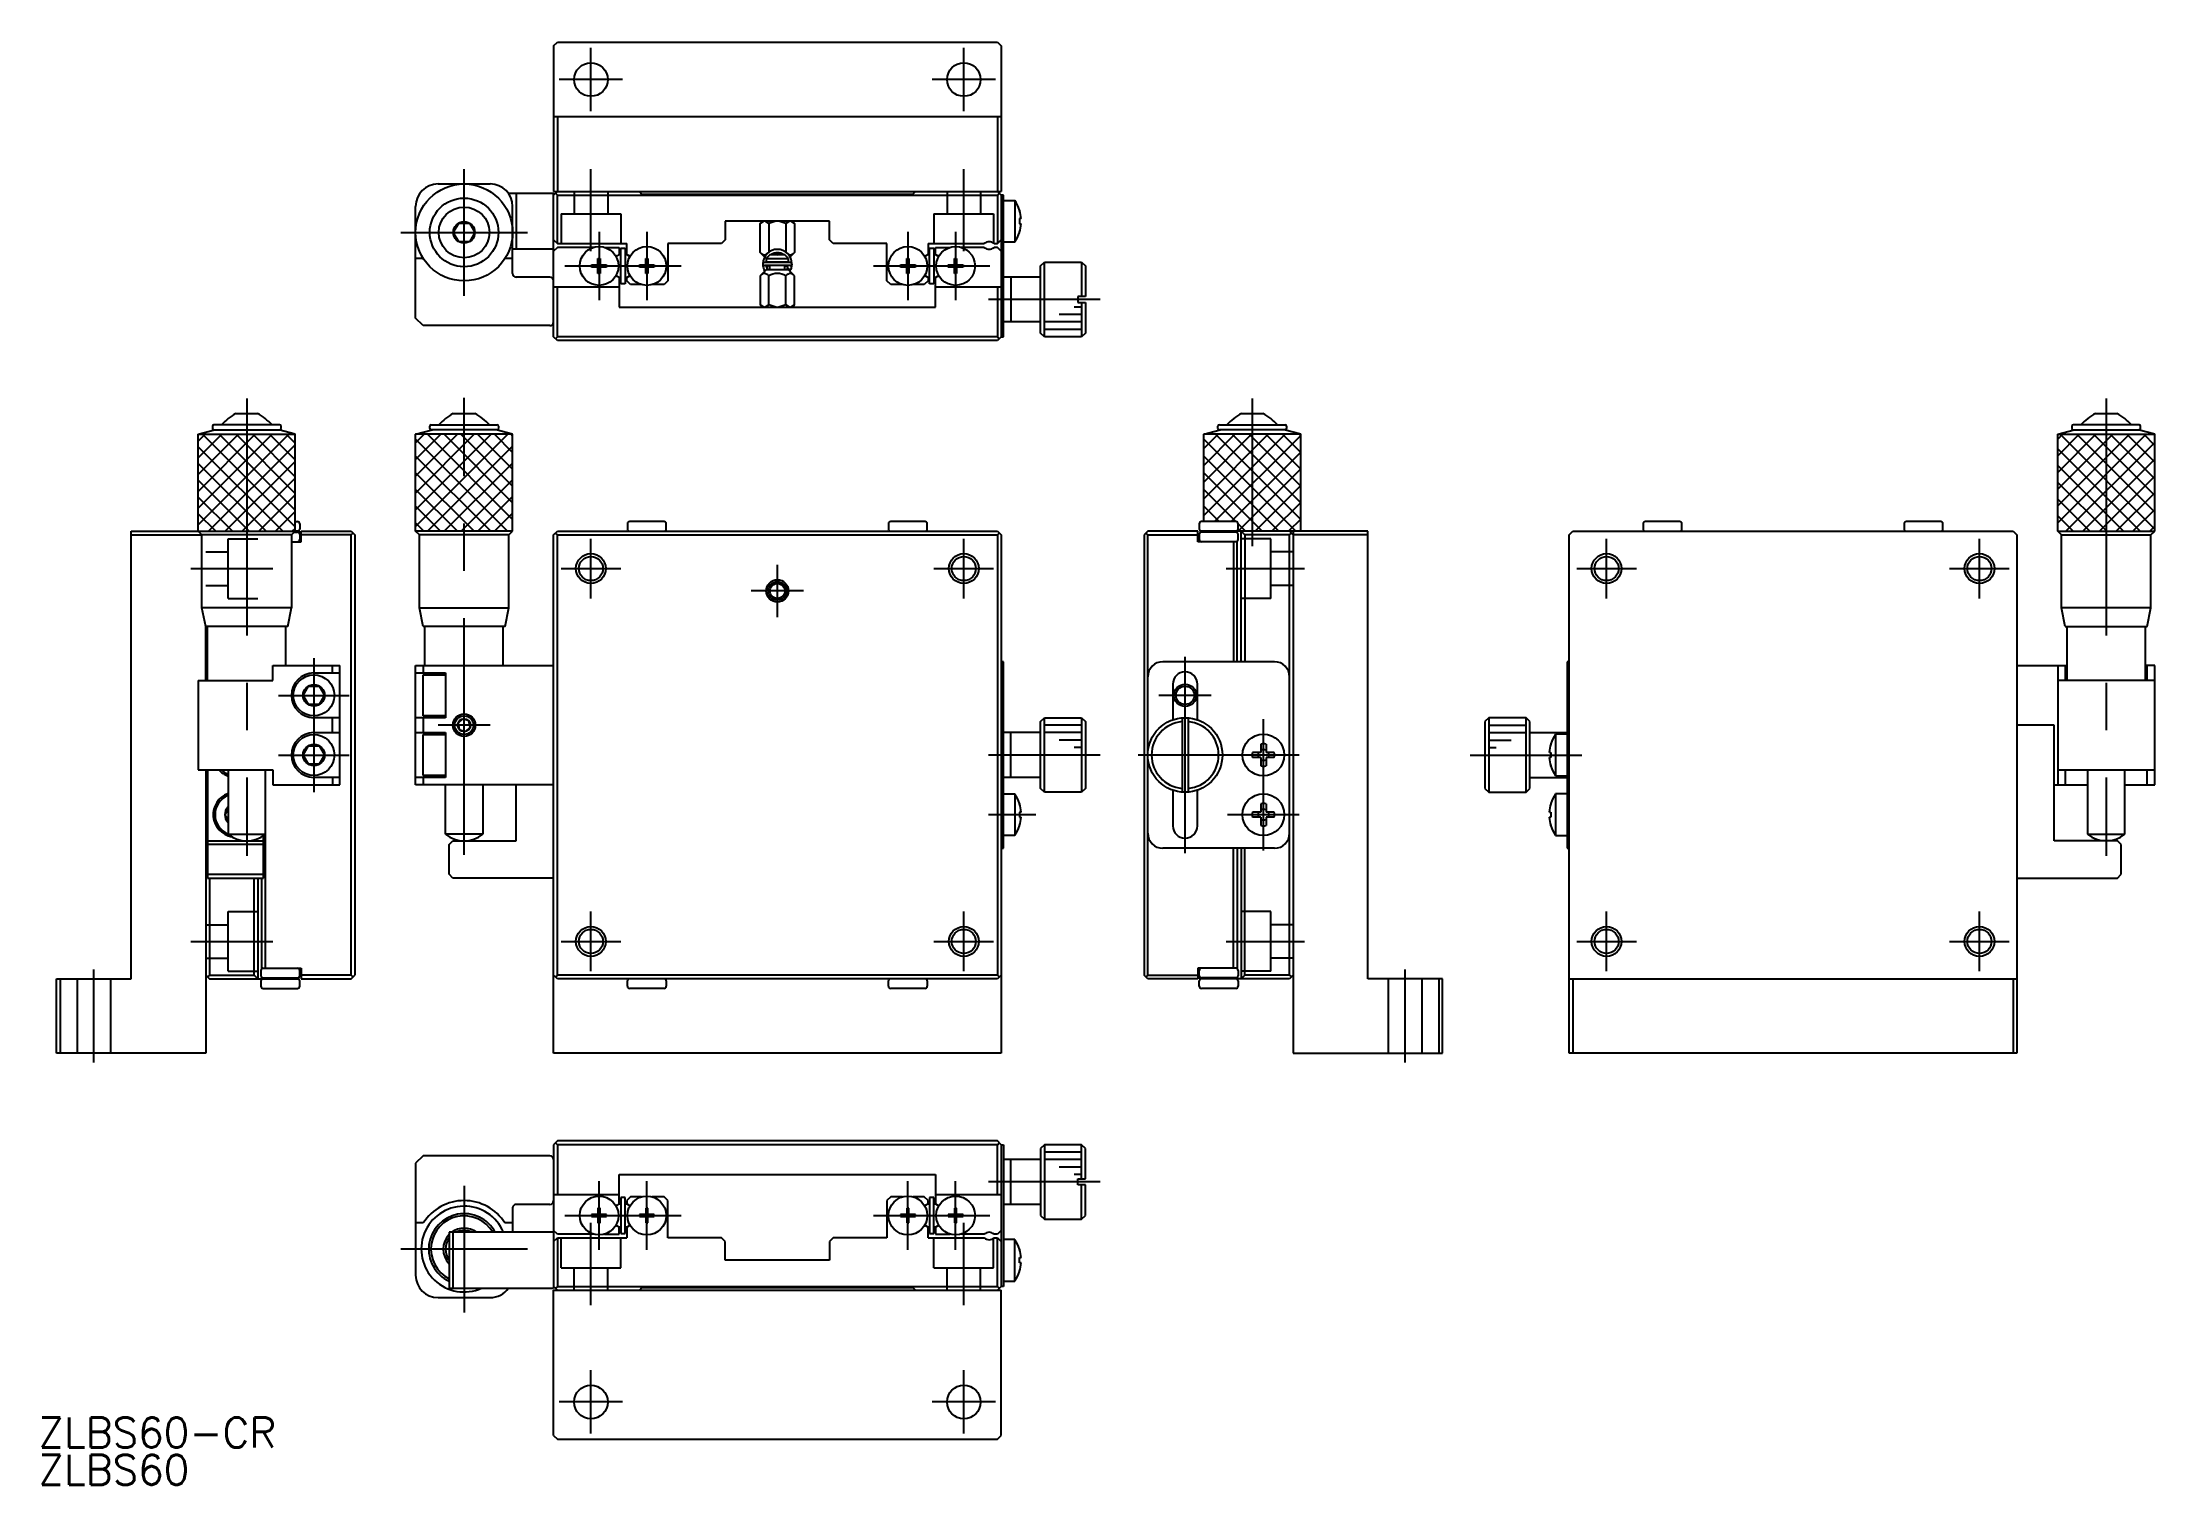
# Model space of a CAD drawing. Extents: x 1 to 284, y 0 to 193.
import ezdxf

# ---------------------------------------------------------------- set-up
doc = ezdxf.new("R2010")
doc.units = 0
doc.linetypes.add('CENTER', pattern=[50.8, 31.75, -6.35, 6.35, -6.35])
doc.linetypes.add('DASHED', pattern=[19.05, 12.7, -6.35])
doc.layers.get('0').update_dxf_attribs({"linetype": 'CONTINUOUS'})
doc.layers.add('CENTER', color=1, linetype='CENTER')
doc.styles.get("Standard").update_dxf_attribs({"font": 'txt.shx', "height": 3, "bigfont": 'bigfont.shx'})

# ---------------------------------------------------------------- blocks, each defined once
blk = doc.blocks.new('*U2')
at = {"color": 7, "linetype": 'CONTINUOUS'}
blk.add_text('ZLBS60-CR', height=4, dxfattribs=at).set_placement((0, 5))
blk = doc.blocks.new('*U3')
at = {"color": 7, "linetype": 'CONTINUOUS'}
blk.add_text('ZLBS60', height=4, dxfattribs=at).set_placement((0, 0))

msp = doc.modelspace()

# ---------------------------------------------------------------- linework, layer by layer
at = {"color": 7, "linetype": 'CONTINUOUS'}
for p, q in [((69.08, 192.92), (69.58, 193.42)), ((69.08, 192.92), (69.08, 173.42)), ((69.58, 193.42), (128.58, 193.42)), ((128.58, 193.42), (129.08, 192.92)), ((129.08, 192.92), (129.08, 173.42)), ((129.08, 183.42), (69.08, 183.42)), ((69.58, 183.42), (69.58, 173.42)), ((128.58, 183.42), (128.58, 173.42)), ((53.58, 174.42), (60.58, 174.42)), ((63.01, 173.17), (69.08, 173.17)), ((64.08, 173.17), (64.08, 165.67)), ((69.08, 173.42), (129.08, 173.42)), ((69.08, 172.92), (69.58, 173.42)), ((69.08, 153.92), (69.08, 173.17)), ((69.58, 172.92), (69.33, 173.17)), ((69.58, 166.42), (69.58, 172.92)), ((69.58, 172.92), (128.58, 172.92)), ((80.58, 173.42), (80.93, 173.07)), ((80.93, 173.07), (117.23, 173.07)), ((117.23, 173.07), (117.58, 173.42)), ((129.08, 172.92), (128.58, 173.42)), ((128.58, 172.92), (128.83, 173.17)), ((128.58, 172.92), (128.58, 166.42)), ((129.08, 172.92), (129.08, 172.92)), ((129.08, 172.92), (129.08, 153.92)), ((129.38, 172.92), (129.08, 172.92)), ((129.38, 153.92), (129.38, 172.92)), ((50.58, 156.42), (50.58, 171.42)), ((63.58, 162.42), (63.58, 171.42)), ((129.38, 172.22), (130.92, 172.22)), ((130.92, 172.22), (130.92, 166.62)), ((131.55, 170.92), (131.55, 170.88)), ((55.63, 167.92), (56.35, 169.17)), ((56.35, 166.67), (55.63, 167.92)), ((56.35, 169.17), (57.8, 169.17)), ((57.8, 169.17), (58.52, 167.92)), ((58.52, 167.92), (57.8, 166.67)), ((106.08, 169.42), (92.08, 169.42)), ((92.08, 169.42), (92.08, 166.92)), ((97.25, 169.42), (96.77, 169.12)), ((96.77, 169.12), (97.07, 169.42)), ((96.77, 165.23), (96.77, 169.12)), ((97.92, 169.12), (97.44, 169.42)), ((98.88, 169.42), (97.92, 169.12)), ((97.92, 169.12), (97.92, 165.27)), ((100.23, 169.12), (99.27, 169.42)), ((100.71, 169.42), (100.23, 169.12)), ((100.23, 169.12), (100.23, 165.27)), ((101.39, 169.12), (100.9, 169.42)), ((101.09, 169.42), (101.39, 169.12)), ((101.39, 169.12), (101.39, 165.23)), ((106.08, 166.92), (106.08, 169.42)), ((131.75, 169.77), (131.55, 169.77)), ((131.55, 169.77), (131.55, 169.07)), ((131.55, 169.07), (131.75, 169.07)), ((131.55, 167.92), (131.55, 167.96)), ((51.6, 164.42), (50.58, 164.42)), ((57.8, 166.67), (56.35, 166.67)), ((63.58, 164.42), (62.55, 164.42)), ((69.08, 165.67), (63.58, 165.67)), ((69.08, 166.92), (69.58, 166.42)), ((69.58, 165.92), (69.08, 165.42)), ((69.58, 166.42), (78.88, 166.42)), ((74.46, 165.92), (69.58, 165.92)), ((75.03, 163.63), (75.03, 164.42)), ((75.03, 164.42), (75.32, 164.42)), ((75.32, 164.42), (75.32, 163.63)), ((75.89, 165.92), (77.88, 165.92)), ((77.88, 164.97), (77.58, 164.8)), ((77.88, 165.92), (77.88, 164.97)), ((78.08, 161.02), (78.08, 165.82)), ((78.08, 165.82), (78.68, 165.82)), ((78.68, 165.82), (78.68, 161.02)), ((78.88, 164.97), (78.88, 166.42)), ((78.88, 164.97), (79.1, 164.84)), ((81.43, 163.63), (81.43, 164.42)), ((81.43, 164.42), (81.72, 164.42)), ((81.72, 164.42), (81.72, 163.63)), ((91.58, 166.42), (84.38, 166.42)), ((84.38, 166.42), (84.38, 161.42)), ((92.08, 166.92), (91.58, 166.42)), ((97.37, 164.63), (96.77, 165.23)), ((98.08, 164.92), (97.58, 164.42)), ((97.58, 164.42), (100.58, 164.42)), ((97.58, 164.42), (97.58, 163.92)), ((100.08, 164.92), (98.08, 164.92)), ((100.58, 164.42), (100.08, 164.92)), ((100.58, 163.92), (100.58, 164.42)), ((101.39, 165.23), (100.79, 164.63)), ((106.58, 166.42), (106.08, 166.92)), ((113.78, 166.42), (106.58, 166.42)), ((113.78, 161.42), (113.78, 166.42)), ((116.43, 163.63), (116.43, 164.42)), ((116.43, 164.42), (116.72, 164.42)), ((116.72, 164.42), (116.72, 163.63)), ((119.28, 164.97), (118.98, 164.8)), ((119.28, 166.42), (119.28, 164.97)), ((119.28, 166.42), (126.81, 166.42)), ((119.48, 161.02), (119.48, 165.82)), ((119.48, 165.82), (120.08, 165.82)), ((120.08, 165.82), (120.08, 161.02)), ((120.28, 164.97), (120.28, 165.92)), ((120.28, 165.92), (122.26, 165.92)), ((120.28, 164.97), (120.5, 164.84)), ((122.83, 163.63), (122.83, 164.42)), ((122.83, 164.42), (123.12, 164.42)), ((123.12, 164.42), (123.12, 163.63)), ((126.81, 165.92), (123.69, 165.92)), ((128.14, 166.42), (128.58, 166.42)), ((128.58, 165.92), (128.14, 165.92)), ((128.58, 166.42), (129.08, 166.92)), ((129.08, 165.42), (128.58, 165.92)), ((130.92, 166.62), (129.38, 166.62)), ((68.58, 161.92), (64.08, 161.92)), ((74.18, 163.28), (74.18, 163.57)), ((74.18, 163.57), (74.97, 163.57)), ((74.97, 163.28), (74.18, 163.28)), ((74.71, 163.28), (74.71, 163.57)), ((75.03, 163.89), (75.32, 163.89)), ((75.03, 162.42), (75.03, 163.22)), ((75.32, 162.95), (75.03, 162.95)), ((75.32, 162.42), (75.03, 162.42)), ((75.32, 163.22), (75.32, 162.42)), ((75.38, 163.57), (76.18, 163.57)), ((76.18, 163.28), (75.38, 163.28)), ((75.65, 163.57), (75.65, 163.28)), ((76.18, 163.57), (76.18, 163.28)), ((77.88, 161.87), (77.58, 162.04)), ((77.88, 161.87), (77.88, 157.92)), ((78.88, 161.87), (79.1, 162)), ((78.88, 161.42), (78.88, 161.87)), ((80.58, 163.28), (80.58, 163.57)), ((80.58, 163.57), (81.37, 163.57)), ((81.37, 163.28), (80.58, 163.28)), ((81.11, 163.28), (81.11, 163.57)), ((81.43, 163.89), (81.72, 163.89)), ((81.43, 162.42), (81.43, 163.22)), ((81.72, 162.95), (81.43, 162.95)), ((81.72, 162.42), (81.43, 162.42)), ((81.72, 163.22), (81.72, 162.42)), ((81.78, 163.57), (82.58, 163.57)), ((82.58, 163.28), (81.78, 163.28)), ((82.05, 163.57), (82.05, 163.28)), ((82.58, 163.57), (82.58, 163.28)), ((97.58, 162.92), (96.77, 162.11)), ((96.77, 162.11), (96.77, 158.22)), ((97.35, 163.92), (100.8, 163.92)), ((100.8, 163.47), (97.35, 163.47)), ((100.58, 163.92), (97.58, 163.92)), ((100.58, 162.92), (97.58, 162.92)), ((97.79, 162.92), (97.59, 163.47)), ((98.08, 163.42), (97.79, 163.42)), ((97.92, 158.22), (97.92, 162.11)), ((98.08, 162.92), (98.08, 163.47)), ((100.08, 162.92), (100.08, 163.47)), ((100.08, 163.42), (100.36, 163.42)), ((100.23, 158.22), (100.23, 162.11)), ((100.36, 162.92), (100.45, 163.09)), ((100.46, 163.08), (100.45, 163.09)), ((100.45, 163.09), (100.45, 163.09)), ((100.45, 163.09), (100.45, 163.09)), ((100.47, 163.07), (100.46, 163.08)), ((100.46, 163.08), (100.46, 163.08)), ((100.48, 163.06), (100.47, 163.07)), ((100.49, 163.06), (100.48, 163.06)), ((100.5, 163.05), (100.49, 163.06)), ((100.51, 163.05), (100.5, 163.05)), ((100.51, 163.04), (100.51, 163.05)), ((100.53, 163.03), (100.51, 163.04)), ((100.56, 163.02), (100.53, 163.03)), ((100.59, 163), (100.56, 163.02)), ((101.39, 162.11), (100.58, 162.92)), ((100.62, 162.99), (100.59, 163)), ((100.66, 162.97), (100.62, 162.99)), ((100.7, 162.96), (100.66, 162.97)), ((100.73, 162.94), (100.7, 162.96)), ((100.76, 162.93), (100.73, 162.94)), ((100.78, 162.93), (100.76, 162.93)), ((100.77, 162.73), (100.86, 162.92)), ((100.79, 162.92), (100.78, 162.93)), ((100.8, 162.92), (100.79, 162.92)), ((100.82, 162.92), (100.8, 162.92)), ((100.83, 162.91), (100.82, 162.92)), ((100.84, 162.91), (100.83, 162.91)), ((100.85, 162.91), (100.84, 162.91)), ((100.84, 162.91), (100.84, 162.91)), ((100.86, 162.91), (100.85, 162.91)), ((100.88, 162.95), (100.86, 162.92)), ((100.86, 162.92), (100.86, 162.92)), ((100.86, 162.92), (100.86, 162.91)), ((100.86, 162.91), (100.86, 162.91)), ((100.87, 163.48), (100.87, 163.47)), ((100.87, 163.47), (100.88, 163.44)), ((100.88, 163.44), (100.89, 163.4)), ((100.9, 163.02), (100.88, 162.95)), ((100.89, 163.4), (100.9, 163.37)), ((100.9, 163.37), (100.91, 163.33)), ((100.91, 163.05), (100.9, 163.02)), ((100.91, 163.33), (100.92, 163.3)), ((100.92, 163.12), (100.91, 163.08)), ((100.91, 163.08), (100.91, 163.05)), ((101.02, 163.66), (100.92, 163.15)), ((100.92, 163.3), (100.92, 163.26)), ((100.92, 163.26), (100.92, 163.23)), ((100.92, 163.23), (100.92, 163.19)), ((100.92, 163.19), (100.92, 163.16)), ((100.92, 163.16), (100.92, 163.12)), ((101.39, 158.22), (101.39, 162.11)), ((115.58, 163.28), (115.58, 163.57)), ((115.58, 163.57), (116.37, 163.57)), ((116.37, 163.28), (115.58, 163.28)), ((116.11, 163.28), (116.11, 163.57)), ((116.43, 163.89), (116.72, 163.89)), ((116.43, 162.42), (116.43, 163.22)), ((116.72, 162.95), (116.43, 162.95)), ((116.72, 162.42), (116.43, 162.42)), ((116.72, 163.22), (116.72, 162.42)), ((116.78, 163.57), (117.58, 163.57)), ((117.58, 163.28), (116.78, 163.28)), ((117.05, 163.57), (117.05, 163.28)), ((117.58, 163.57), (117.58, 163.28)), ((119.28, 161.87), (118.98, 162.04)), ((119.28, 161.87), (119.28, 161.42)), ((120.28, 161.87), (120.5, 162)), ((120.28, 157.92), (120.28, 161.87)), ((121.98, 163.28), (121.98, 163.57)), ((121.98, 163.57), (122.77, 163.57)), ((122.77, 163.28), (121.98, 163.28)), ((122.51, 163.28), (122.51, 163.57)), ((122.83, 163.89), (123.12, 163.89)), ((122.83, 162.42), (122.83, 163.22)), ((123.12, 162.95), (122.83, 162.95)), ((123.12, 162.42), (122.83, 162.42)), ((123.12, 163.22), (123.12, 162.42)), ((123.18, 163.57), (123.98, 163.57)), ((123.98, 163.28), (123.18, 163.28)), ((123.45, 163.57), (123.45, 163.28)), ((123.98, 163.57), (123.98, 163.28)), ((134.38, 161.92), (129.38, 161.92)), ((130.38, 161.92), (130.38, 155.92)), ((134.38, 163.42), (134.88, 163.92)), ((134.38, 154.42), (134.38, 163.42)), ((134.88, 153.92), (134.88, 163.92)), ((134.88, 163.92), (139.88, 163.92)), ((139.88, 163.92), (139.88, 159.32)), ((139.88, 163.92), (140.38, 163.42)), ((140.38, 163.42), (140.38, 159.32)), ((69.08, 160.62), (77.88, 160.62)), ((69.58, 153.92), (69.58, 160.62)), ((78.68, 161.02), (78.08, 161.02)), ((79.38, 160.92), (78.88, 161.42)), ((80.86, 160.92), (79.38, 160.92)), ((83.88, 160.92), (82.29, 160.92)), ((84.38, 161.42), (83.88, 160.92)), ((114.28, 160.92), (113.78, 161.42)), ((115.86, 160.92), (114.28, 160.92)), ((118.78, 160.92), (117.29, 160.92)), ((119.28, 161.42), (118.78, 160.92)), ((120.08, 161.02), (119.48, 161.02)), ((120.28, 160.62), (129.08, 160.62)), ((128.58, 160.62), (128.58, 153.92)), ((140.38, 159.32), (139.38, 159.32)), ((139.38, 159.32), (139.38, 158.52)), ((51.58, 155.42), (50.58, 156.42)), ((77.88, 157.92), (120.28, 157.92)), ((97.25, 157.92), (96.77, 158.22)), ((96.77, 158.22), (97.07, 157.92)), ((97.92, 158.22), (97.44, 157.92)), ((98.88, 157.92), (97.92, 158.22)), ((100.23, 158.22), (99.27, 157.92)), ((100.71, 157.92), (100.23, 158.22)), ((101.39, 158.22), (100.9, 157.92)), ((101.09, 157.92), (101.39, 158.22)), ((134.38, 155.92), (129.38, 155.92)), ((139.38, 158.52), (140.38, 158.52)), ((139.88, 158.52), (139.88, 153.92)), ((140.38, 158.52), (140.38, 154.42)), ((68.58, 155.42), (51.58, 155.42)), ((69.58, 153.42), (69.08, 153.92)), ((69.58, 153.92), (69.33, 153.67)), ((128.58, 153.92), (69.58, 153.92)), ((128.58, 153.42), (69.58, 153.42)), ((129.08, 153.92), (128.58, 153.42)), ((128.58, 153.92), (128.83, 153.67)), ((129.08, 153.92), (129.38, 153.92)), ((134.88, 153.92), (134.38, 154.42)), ((139.88, 153.92), (134.88, 153.92)), ((140.38, 154.42), (139.88, 153.92)), ((23.33, 141.94), (23.33, 141.64)), ((32.33, 142.14), (23.53, 142.14)), ((26.49, 143.65), (29.37, 143.65)), ((32.53, 141.64), (32.53, 141.94)), ((52.48, 141.64), (52.48, 141.94)), ((52.68, 142.14), (61.48, 142.14)), ((55.63, 143.65), (58.52, 143.65)), ((61.68, 141.94), (61.68, 141.64)), ((158.15, 141.64), (158.15, 141.94)), ((158.35, 142.14), (167.15, 142.14)), ((161.31, 143.65), (164.19, 143.65)), ((167.35, 141.94), (167.35, 141.64)), ((272.66, 141.94), (272.66, 141.64)), ((281.66, 142.14), (272.86, 142.14)), ((275.82, 143.65), (278.71, 143.65)), ((281.86, 141.64), (281.86, 141.94)), ((21.43, 140.85), (23.63, 141.44)), ((21.43, 127.85), (21.43, 140.85)), ((21.43, 140.85), (34.43, 140.85)), ((23.53, 141.44), (32.33, 141.44)), ((34.43, 140.85), (32.23, 141.44)), ((34.43, 127.85), (34.43, 140.85)), ((50.58, 140.85), (52.78, 141.44)), ((50.58, 127.85), (50.58, 140.85)), ((63.58, 140.85), (50.58, 140.85)), ((61.48, 141.44), (52.68, 141.44)), ((63.58, 140.85), (61.38, 141.44)), ((63.58, 127.85), (63.58, 140.85)), ((156.25, 140.85), (158.45, 141.44)), ((156.25, 129.15), (156.25, 140.85)), ((169.25, 140.85), (156.25, 140.85)), ((167.15, 141.44), (158.35, 141.44)), ((169.25, 140.85), (167.05, 141.44)), ((169.25, 127.85), (169.25, 140.85)), ((270.76, 140.85), (272.96, 141.44)), ((270.76, 127.85), (270.76, 140.85)), ((270.76, 140.85), (283.76, 140.85)), ((272.86, 141.44), (281.66, 141.44)), ((283.76, 140.85), (281.56, 141.44)), ((283.76, 127.85), (283.76, 140.85)), ((12.43, 127.85), (21.43, 127.85)), ((12.43, 67.85), (12.43, 127.85)), ((21.93, 127.35), (21.43, 127.85)), ((21.43, 127.85), (34.43, 127.85)), ((33.93, 127.35), (34.43, 127.85)), ((34.33, 127.75), (34.73, 127.75)), ((34.43, 129.15), (34.73, 129.15)), ((34.43, 127.85), (34.43, 127.75)), ((34.93, 127.85), (34.43, 127.85)), ((34.93, 127.85), (34.93, 127.67)), ((35.03, 128.85), (35.03, 128.15)), ((35.23, 126.45), (35.23, 127.85)), ((35.23, 127.85), (41.93, 127.85)), ((41.93, 127.85), (42.43, 127.35)), ((41.93, 127.35), (42.18, 127.6)), ((51.08, 127.35), (50.58, 127.85)), ((63.58, 127.85), (50.58, 127.85)), ((63.08, 127.35), (63.58, 127.85)), ((69.08, 127.35), (69.58, 127.85)), ((69.58, 127.35), (69.33, 127.6)), ((69.58, 127.85), (128.58, 127.85)), ((78.98, 128.85), (78.98, 128.15)), ((83.88, 129.15), (79.28, 129.15)), ((84.18, 128.15), (84.18, 128.85)), ((113.98, 128.85), (113.98, 128.15)), ((118.88, 129.15), (114.28, 129.15)), ((119.18, 128.15), (119.18, 128.85)), ((128.58, 127.85), (129.08, 127.35)), ((128.58, 127.35), (128.83, 127.6)), ((148.75, 127.85), (148.25, 127.35)), ((148.75, 127.35), (148.5, 127.6)), ((155.45, 127.85), (148.75, 127.85)), ((155.45, 126.45), (155.45, 127.85)), ((155.65, 128.85), (155.65, 128.15)), ((178.25, 127.85), (155.75, 127.85)), ((155.75, 127.85), (155.75, 127.67)), ((160.55, 129.15), (155.95, 129.15)), ((160.55, 127.75), (155.95, 127.75)), ((156.25, 127.85), (156.25, 127.75)), ((156.7, 127.85), (156.7, 127.75)), ((156.83, 127.85), (156.83, 127.75)), ((158.25, 127.85), (158.25, 127.75)), ((159.67, 127.85), (159.67, 127.75)), ((159.8, 127.85), (159.8, 127.75)), ((160.85, 128.15), (160.85, 128.85)), ((161.25, 110.35), (161.25, 127.85)), ((161.75, 127.35), (161.25, 127.85)), ((168.25, 127.35), (167.75, 127.85)), ((167.75, 127.35), (168, 127.6)), ((168.25, 127.85), (168.25, 57.85)), ((178.25, 67.85), (178.25, 127.85)), ((205.26, 127.35), (205.76, 127.85)), ((205.76, 127.85), (264.76, 127.85)), ((215.16, 128.85), (215.16, 128.15)), ((220.06, 129.15), (215.46, 129.15)), ((220.36, 128.15), (220.36, 128.85)), ((250.16, 128.85), (250.16, 128.15)), ((255.06, 129.15), (250.46, 129.15)), ((255.36, 128.15), (255.36, 128.85)), ((264.76, 127.85), (265.26, 127.35)), ((271.26, 127.35), (270.76, 127.85)), ((270.76, 127.85), (283.76, 127.85)), ((283.26, 127.35), (283.76, 127.85)), ((12.43, 127.35), (21.93, 127.35)), ((21.93, 117.6), (21.93, 127.35)), ((33.93, 127.35), (21.93, 127.35)), ((33.93, 127.35), (33.93, 117.6)), ((33.93, 126.45), (35.23, 126.45)), ((34.93, 126.52), (34.93, 126.45)), ((35.03, 127.45), (35.03, 126.75)), ((41.93, 127.35), (35.23, 127.35)), ((41.93, 68.35), (41.93, 127.35)), ((42.43, 127.35), (42.43, 68.35)), ((51.08, 117.6), (51.08, 127.35)), ((63.08, 127.35), (51.08, 127.35)), ((63.08, 117.6), (63.08, 127.35)), ((69.08, 57.85), (69.08, 127.35)), ((69.58, 68.35), (69.58, 127.35)), ((69.58, 127.35), (128.58, 127.35)), ((128.58, 127.35), (128.58, 68.35)), ((129.08, 127.35), (129.08, 57.85)), ((148.25, 127.35), (148.25, 68.35)), ((148.75, 68.35), (148.75, 127.35)), ((148.75, 127.35), (155.45, 127.35)), ((160.75, 126.45), (155.45, 126.45)), ((155.65, 127.45), (155.65, 126.75)), ((155.75, 126.52), (155.75, 126.45)), ((160.25, 126.45), (160.25, 110.35)), ((160.75, 110.35), (160.75, 126.45)), ((160.85, 126.75), (160.85, 127.45)), ((167.75, 127.35), (161.75, 127.35)), ((161.75, 127.35), (161.75, 110.35)), ((167.75, 68.35), (167.75, 127.35)), ((178.25, 127.35), (168.25, 127.35)), ((205.26, 57.85), (205.26, 127.35)), ((265.26, 127.35), (265.26, 57.85)), ((271.26, 117.6), (271.26, 127.35)), ((271.26, 127.35), (283.26, 127.35)), ((283.26, 117.6), (283.26, 127.35)), ((22.43, 115.1), (21.93, 117.6)), ((33.93, 117.6), (21.93, 117.6)), ((33.43, 115.1), (33.93, 117.6)), ((51.58, 115.1), (51.08, 117.6)), ((51.08, 117.6), (63.08, 117.6)), ((62.58, 115.1), (63.08, 117.6)), ((271.76, 115.1), (271.26, 117.6)), ((283.26, 117.6), (271.26, 117.6)), ((282.76, 115.1), (283.26, 117.6)), ((33.43, 115.1), (22.43, 115.1)), ((22.43, 107.85), (22.43, 115.1)), ((22.68, 107.85), (22.68, 115.1)), ((33.18, 109.85), (33.18, 115.1)), ((62.58, 115.1), (51.58, 115.1)), ((51.83, 109.85), (51.83, 115.1)), ((62.33, 109.85), (62.33, 115.1)), ((271.76, 115.1), (282.76, 115.1)), ((272.01, 107.85), (272.01, 115.1)), ((282.51, 107.85), (282.51, 115.1)), ((21.43, 107.85), (21.43, 95.85)), ((21.43, 107.85), (31.43, 107.85)), ((31.43, 107.85), (31.43, 109.85)), ((31.43, 109.85), (40.43, 109.85)), ((36.93, 108.85), (40.43, 108.85)), ((39.43, 108.85), (39.43, 109.85)), ((40.43, 93.85), (40.43, 109.85)), ((50.58, 93.85), (50.58, 109.85)), ((50.58, 109.85), (69.08, 109.85)), ((50.58, 108.85), (54.58, 108.85)), ((51.58, 109.85), (51.58, 108.85)), ((51.58, 103.1), (51.58, 108.6)), ((51.58, 108.6), (54.58, 108.6)), ((54.58, 108.85), (54.58, 102.85)), ((129.38, 110.35), (129.08, 110.35)), ((129.38, 85.35), (129.38, 110.35)), ((165.75, 110.35), (150.75, 110.35)), ((165.75, 110.35), (150.75, 110.35)), ((205.26, 110.35), (204.96, 110.35)), ((204.96, 110.35), (204.96, 85.35)), ((265.26, 109.85), (272.01, 109.85)), ((270.76, 109.85), (270.76, 93.85)), ((283.76, 107.85), (270.76, 107.85)), ((271.79, 107.85), (271.79, 109.85)), ((283.76, 109.85), (282.51, 109.85)), ((282.74, 107.85), (282.74, 109.85)), ((283.76, 93.85), (283.76, 109.85)), ((35.49, 105.85), (36.21, 107.1)), ((36.21, 104.6), (35.49, 105.85)), ((36.21, 107.1), (37.65, 107.1)), ((37.65, 107.1), (38.37, 105.85)), ((38.37, 105.85), (37.65, 104.6)), ((152.1, 107.35), (152.1, 102.57)), ((155.4, 102.57), (155.4, 107.35)), ((37.65, 104.6), (36.21, 104.6)), ((40.43, 102.85), (36.93, 102.85)), ((39.43, 100.85), (39.43, 102.85)), ((54.58, 102.85), (50.58, 102.85)), ((54.58, 103.1), (51.58, 103.1)), ((51.58, 102.85), (51.58, 100.85)), ((56.91, 102.7), (56.26, 102.12)), ((56.26, 102.12), (56.43, 101.27)), ((57.73, 102.42), (56.91, 102.7)), ((57.9, 101.57), (57.73, 102.42)), ((134.38, 102.35), (134.88, 102.85)), ((134.38, 93.35), (134.38, 102.35)), ((134.88, 92.85), (134.88, 102.85)), ((134.88, 102.85), (139.38, 102.85)), ((139.38, 102.85), (139.38, 102.83)), ((139.38, 102.83), (139.88, 102.83)), ((139.88, 102.83), (139.88, 92.86)), ((139.88, 102.83), (140.38, 102.33)), ((140.38, 102.33), (140.38, 93.36)), ((153.35, 102.83), (153.35, 92.86)), ((154.15, 102.83), (154.15, 92.86)), ((194.46, 102.83), (193.96, 102.33)), ((193.96, 102.33), (193.96, 93.36)), ((194.46, 102.83), (194.46, 92.86)), ((194.96, 102.83), (194.46, 102.83)), ((199.46, 102.85), (194.96, 102.85)), ((194.96, 102.85), (194.96, 102.83)), ((199.46, 92.85), (199.46, 102.85)), ((199.96, 102.35), (199.46, 102.85)), ((199.96, 93.35), (199.96, 102.35)), ((36.93, 100.85), (40.43, 100.85)), ((50.58, 100.85), (54.58, 100.85)), ((51.58, 95.1), (51.58, 100.6)), ((51.58, 100.6), (54.58, 100.6)), ((54.58, 100.85), (54.58, 94.85)), ((56.43, 101.27), (57.25, 101)), ((57.25, 101), (57.9, 101.57)), ((134.38, 100.85), (129.38, 100.85)), ((130.38, 94.85), (130.38, 100.85)), ((163.9, 99.31), (163.9, 98.2)), ((164.6, 99.31), (164.6, 98.2)), ((199.96, 100.85), (204.96, 100.85)), ((202.79, 99.35), (202.79, 99.31)), ((204.96, 100.65), (203.42, 100.65)), ((203.42, 100.65), (203.42, 95.05)), ((203.96, 100.65), (203.96, 100.85)), ((270.26, 101.85), (265.26, 101.85)), ((270.26, 86.35), (270.26, 101.85)), ((35.49, 97.85), (36.21, 99.1)), ((36.21, 96.6), (35.49, 97.85)), ((36.21, 99.1), (37.65, 99.1)), ((37.65, 96.6), (36.21, 96.6)), ((37.65, 99.1), (38.37, 97.85)), ((38.37, 97.85), (37.65, 96.6)), ((163.9, 98.2), (162.79, 98.2)), ((163.9, 97.5), (162.79, 97.5)), ((163.9, 97.5), (163.9, 96.39)), ((165.71, 98.2), (164.6, 98.2)), ((164.6, 97.5), (164.6, 96.39)), ((165.71, 97.5), (164.6, 97.5)), ((202.59, 98.2), (202.79, 98.2)), ((202.79, 97.5), (202.59, 97.5)), ((202.79, 98.2), (202.79, 97.5)), ((202.79, 96.35), (202.79, 96.39)), ((21.43, 95.85), (31.43, 95.85)), ((22.43, 95.85), (22.43, 57.85)), ((22.68, 95.85), (22.68, 81.35)), ((25.43, 95.85), (25.43, 87.22)), ((30.43, 69.25), (30.43, 95.85)), ((31.43, 95.85), (31.43, 93.85)), ((31.43, 93.85), (40.43, 93.85)), ((40.43, 94.85), (36.93, 94.85)), ((39.43, 94.85), (39.43, 93.85)), ((54.58, 94.85), (50.58, 94.85)), ((69.08, 93.85), (50.58, 93.85)), ((54.58, 95.1), (51.58, 95.1)), ((51.58, 94.85), (51.58, 93.85)), ((54.58, 87.22), (54.58, 93.85)), ((59.58, 93.85), (59.58, 87.22)), ((64.08, 86.35), (64.08, 93.85)), ((134.38, 94.85), (129.38, 94.85)), ((199.96, 94.85), (204.96, 94.85)), ((203.42, 95.05), (204.96, 95.05)), ((203.96, 94.85), (203.96, 95.05)), ((270.26, 93.85), (274.76, 93.85)), ((270.76, 95.85), (283.76, 95.85)), ((271.79, 93.85), (271.79, 95.85)), ((274.76, 95.85), (274.76, 87.22)), ((279.76, 87.22), (279.76, 95.85)), ((279.76, 93.85), (283.76, 93.85)), ((282.74, 93.85), (282.74, 95.85)), ((129.38, 92.65), (130.92, 92.65)), ((130.92, 92.65), (130.92, 87.05)), ((131.55, 91.35), (131.55, 91.31)), ((134.88, 92.85), (134.38, 93.35)), ((139.38, 92.85), (134.88, 92.85)), ((139.88, 92.86), (139.38, 92.86)), ((139.38, 92.86), (139.38, 92.85)), ((140.38, 93.36), (139.88, 92.86)), ((152.1, 93.13), (152.1, 88.35)), ((155.4, 88.35), (155.4, 93.13)), ((163.9, 91.31), (163.9, 90.2)), ((164.6, 91.31), (164.6, 90.2)), ((193.96, 93.36), (194.46, 92.86)), ((194.46, 92.86), (194.96, 92.86)), ((194.96, 92.86), (194.96, 92.85)), ((194.96, 92.85), (199.46, 92.85)), ((199.46, 92.85), (199.96, 93.35)), ((202.79, 91.35), (202.79, 91.31)), ((204.96, 92.65), (203.42, 92.65)), ((203.42, 92.65), (203.42, 87.05)), ((25.43, 90.61), (24.99, 89.85)), ((24.99, 89.85), (25.43, 89.08)), ((131.75, 90.2), (131.55, 90.2)), ((131.55, 90.2), (131.55, 89.5)), ((131.55, 89.5), (131.75, 89.5)), ((131.55, 88.35), (131.55, 88.39)), ((163.9, 90.2), (162.79, 90.2)), ((163.9, 89.5), (162.79, 89.5)), ((163.9, 89.5), (163.9, 88.39)), ((165.71, 90.2), (164.6, 90.2)), ((164.6, 89.5), (164.6, 88.39)), ((165.71, 89.5), (164.6, 89.5)), ((202.59, 90.2), (202.79, 90.2)), ((202.79, 89.5), (202.59, 89.5)), ((202.79, 90.2), (202.79, 89.5)), ((202.79, 88.35), (202.79, 88.39)), ((22.68, 86.35), (30.18, 86.35)), ((30.18, 85.85), (22.68, 85.85)), ((25.43, 87.22), (30.43, 87.22)), ((30.18, 81.35), (30.18, 87.04)), ((59.58, 87.22), (54.58, 87.22)), ((55.08, 85.85), (55.58, 86.35)), ((55.08, 81.85), (55.08, 85.85)), ((55.58, 86.35), (64.08, 86.35)), ((129.08, 85.35), (129.38, 85.35)), ((130.92, 87.05), (129.38, 87.05)), ((165.75, 85.35), (150.75, 85.35)), ((165.75, 85.35), (150.75, 85.35)), ((160.25, 69.25), (160.25, 85.35)), ((160.75, 85.35), (160.75, 69.25)), ((161.25, 85.35), (161.25, 67.85)), ((161.75, 68.35), (161.75, 85.35)), ((203.42, 87.05), (204.96, 87.05)), ((204.96, 85.35), (205.26, 85.35)), ((278.76, 86.35), (270.26, 86.35)), ((274.76, 87.22), (279.76, 87.22)), ((279.26, 85.85), (278.76, 86.35)), ((279.26, 81.85), (279.26, 85.85)), ((22.68, 81.85), (30.18, 81.85)), ((22.68, 81.35), (30.18, 81.35)), ((22.93, 81.35), (22.93, 68.35)), ((28.93, 68.35), (28.93, 81.35)), ((29.43, 81.35), (29.43, 67.85)), ((29.93, 81.35), (29.93, 69.25)), ((55.58, 81.35), (55.08, 81.85)), ((69.08, 81.35), (55.58, 81.35)), ((265.26, 81.35), (278.76, 81.35)), ((278.76, 81.35), (279.26, 81.85)), ((22.43, 68.35), (22.93, 67.85)), ((22.93, 68.35), (22.68, 68.1)), ((22.93, 68.35), (28.93, 68.35)), ((28.93, 68.35), (29.43, 67.85)), ((29.83, 68.95), (29.83, 68.25)), ((29.93, 69.25), (35.23, 69.25)), ((34.93, 69.17), (34.93, 69.25)), ((34.93, 67.85), (34.93, 68.02)), ((35.03, 68.25), (35.03, 68.95)), ((35.23, 69.25), (35.23, 67.85)), ((41.93, 68.35), (35.23, 68.35)), ((41.93, 67.85), (42.43, 68.35)), ((41.93, 68.35), (42.18, 68.1)), ((69.58, 67.85), (69.08, 68.35)), ((69.58, 68.35), (69.33, 68.1)), ((128.58, 68.35), (69.58, 68.35)), ((129.08, 68.35), (128.58, 67.85)), ((128.58, 68.35), (128.83, 68.1)), ((148.75, 67.85), (148.25, 68.35)), ((148.75, 68.35), (148.5, 68.1)), ((148.75, 68.35), (155.45, 68.35)), ((160.75, 69.25), (155.45, 69.25)), ((155.45, 69.25), (155.45, 67.85)), ((155.65, 68.25), (155.65, 68.95)), ((155.75, 69.17), (155.75, 69.25)), ((155.75, 67.85), (155.75, 68.02)), ((160.85, 68.95), (160.85, 68.25)), ((161.75, 68.35), (161.25, 67.85)), ((167.75, 68.35), (161.75, 68.35)), ((167.75, 68.35), (168, 68.1)), ((168.25, 68.35), (167.75, 67.85)), ((2.43, 57.85), (2.43, 67.85)), ((2.43, 67.85), (12.43, 67.85)), ((2.93, 67.85), (2.93, 57.85)), ((22.93, 67.85), (34.93, 67.85)), ((29.83, 67.55), (29.83, 66.85)), ((30.13, 67.95), (34.73, 67.95)), ((30.13, 66.55), (34.73, 66.55)), ((30.88, 67.85), (30.88, 67.95)), ((31.01, 67.85), (31.01, 67.95)), ((32.43, 67.85), (32.43, 67.95)), ((33.85, 67.85), (33.85, 67.95)), ((33.98, 67.85), (33.98, 67.95)), ((34.43, 67.85), (34.43, 67.95)), ((35.03, 66.85), (35.03, 67.55)), ((35.23, 67.85), (41.93, 67.85)), ((128.58, 67.85), (69.58, 67.85)), ((78.98, 66.85), (78.98, 67.55)), ((83.88, 66.55), (79.28, 66.55)), ((84.18, 67.55), (84.18, 66.85)), ((113.98, 66.85), (113.98, 67.55)), ((118.88, 66.55), (114.28, 66.55)), ((119.18, 67.55), (119.18, 66.85)), ((155.45, 67.85), (148.75, 67.85)), ((155.65, 66.85), (155.65, 67.55)), ((167.75, 67.85), (155.75, 67.85)), ((160.55, 67.95), (155.95, 67.95)), ((160.55, 66.55), (155.95, 66.55)), ((156.25, 67.85), (156.25, 67.95)), ((156.7, 67.85), (156.7, 67.95)), ((156.83, 67.85), (156.83, 67.95)), ((158.25, 67.85), (158.25, 67.95)), ((159.67, 67.85), (159.67, 67.95)), ((159.8, 67.85), (159.8, 67.95)), ((160.85, 67.55), (160.85, 66.85)), ((188.25, 67.85), (178.25, 67.85)), ((187.75, 67.85), (187.75, 57.85)), ((188.25, 57.85), (188.25, 67.85)), ((205.26, 67.85), (265.26, 67.85)), ((205.76, 67.85), (205.76, 57.85)), ((264.76, 67.85), (264.76, 57.85)), ((22.43, 57.85), (2.43, 57.85)), ((129.08, 57.85), (69.08, 57.85)), ((168.25, 57.85), (188.25, 57.85)), ((265.26, 57.85), (205.26, 57.85)), ((69.58, 46.1), (69.08, 45.6)), ((69.08, 45.6), (69.08, 26.35)), ((69.58, 45.6), (69.33, 45.85)), ((128.58, 46.1), (69.58, 46.1)), ((128.58, 45.6), (69.58, 45.6)), ((69.58, 45.6), (69.58, 38.9)), ((129.08, 45.6), (128.58, 46.1)), ((128.58, 45.6), (128.83, 45.85)), ((128.58, 38.9), (128.58, 45.6)), ((129.08, 45.6), (129.38, 45.6)), ((129.08, 45.6), (129.08, 26.6)), ((129.38, 45.6), (129.38, 26.6)), ((134.88, 45.6), (134.38, 45.1)), ((134.88, 45.6), (134.88, 35.6)), ((139.88, 45.6), (134.88, 45.6)), ((139.88, 41), (139.88, 45.6)), ((140.38, 45.1), (139.88, 45.6)), ((51.58, 44.1), (50.58, 43.1)), ((50.58, 43.1), (50.58, 28.1)), ((68.58, 44.1), (51.58, 44.1)), ((134.38, 43.6), (129.38, 43.6)), ((130.38, 37.6), (130.38, 43.6)), ((134.38, 45.1), (134.38, 36.1)), ((140.38, 41), (140.38, 45.1)), ((77.88, 37.65), (77.88, 41.6)), ((77.88, 41.6), (120.28, 41.6)), ((120.28, 41.6), (120.28, 37.65)), ((139.38, 40.2), (139.38, 41)), ((139.38, 41), (140.38, 41)), ((140.38, 40.2), (139.38, 40.2)), ((139.88, 35.6), (139.88, 40.2)), ((140.38, 36.1), (140.38, 40.2)), ((63.58, 37.1), (63.58, 33.85)), ((68.58, 37.6), (64.08, 37.6)), ((69.08, 38.9), (77.88, 38.9)), ((75.32, 37.1), (75.03, 37.1)), ((75.03, 37.1), (75.03, 36.31)), ((75.32, 36.31), (75.32, 37.1)), ((77.88, 37.65), (77.58, 37.48)), ((78.08, 38.5), (78.08, 33.7)), ((78.68, 38.5), (78.08, 38.5)), ((78.68, 33.7), (78.68, 38.5)), ((79.38, 38.6), (78.88, 38.1)), ((78.88, 38.1), (78.88, 37.65)), ((78.88, 37.65), (79.1, 37.52)), ((80.86, 38.6), (79.38, 38.6)), ((81.72, 37.1), (81.43, 37.1)), ((81.43, 37.1), (81.43, 36.31)), ((81.72, 36.31), (81.72, 37.1)), ((83.88, 38.6), (82.29, 38.6)), ((84.38, 38.1), (83.88, 38.6)), ((84.38, 33.1), (84.38, 38.1)), ((114.28, 38.6), (113.78, 38.1)), ((113.78, 38.1), (113.78, 33.1)), ((115.86, 38.6), (114.28, 38.6)), ((116.72, 37.1), (116.43, 37.1)), ((116.43, 37.1), (116.43, 36.31)), ((116.72, 36.31), (116.72, 37.1)), ((118.78, 38.6), (117.29, 38.6)), ((119.28, 38.1), (118.78, 38.6)), ((119.28, 37.65), (118.98, 37.48)), ((119.28, 37.65), (119.28, 38.1)), ((119.48, 38.5), (119.48, 33.7)), ((120.08, 38.5), (119.48, 38.5)), ((120.08, 33.7), (120.08, 38.5)), ((120.28, 38.9), (129.08, 38.9)), ((120.28, 37.65), (120.5, 37.52)), ((123.12, 37.1), (122.83, 37.1)), ((122.83, 37.1), (122.83, 36.31)), ((123.12, 36.31), (123.12, 37.1)), ((134.38, 37.6), (129.38, 37.6)), ((51.6, 35.1), (50.58, 35.1)), ((63.58, 35.1), (62.55, 35.1)), ((69.58, 33.6), (69.08, 34.1)), ((74.18, 36.25), (74.18, 35.96)), ((74.97, 36.25), (74.18, 36.25)), ((74.18, 35.96), (74.97, 35.96)), ((74.71, 36.25), (74.71, 35.96)), ((75.32, 36.57), (75.03, 36.57)), ((75.03, 35.9), (75.03, 35.1)), ((75.03, 35.63), (75.32, 35.63)), ((75.03, 35.1), (75.32, 35.1)), ((75.32, 35.1), (75.32, 35.9)), ((76.18, 36.25), (75.38, 36.25)), ((75.38, 35.96), (76.18, 35.96)), ((75.65, 35.96), (75.65, 36.25)), ((76.18, 35.96), (76.18, 36.25)), ((77.88, 34.55), (77.58, 34.72)), ((77.88, 33.6), (77.88, 34.55)), ((78.88, 34.55), (79.1, 34.68)), ((78.88, 34.55), (78.88, 33.1)), ((80.58, 36.25), (80.58, 35.96)), ((81.37, 36.25), (80.58, 36.25)), ((80.58, 35.96), (81.37, 35.96)), ((81.11, 36.25), (81.11, 35.96)), ((81.72, 36.57), (81.43, 36.57)), ((81.43, 35.9), (81.43, 35.1)), ((81.43, 35.63), (81.72, 35.63)), ((81.43, 35.1), (81.72, 35.1)), ((81.72, 35.1), (81.72, 35.9)), ((82.58, 36.25), (81.78, 36.25)), ((81.78, 35.96), (82.58, 35.96)), ((82.05, 35.96), (82.05, 36.25)), ((82.58, 35.96), (82.58, 36.25)), ((115.58, 36.25), (115.58, 35.96)), ((116.37, 36.25), (115.58, 36.25)), ((115.58, 35.96), (116.37, 35.96)), ((116.11, 36.25), (116.11, 35.96)), ((116.72, 36.57), (116.43, 36.57)), ((116.43, 35.9), (116.43, 35.1)), ((116.43, 35.63), (116.72, 35.63)), ((116.43, 35.1), (116.72, 35.1)), ((116.72, 35.1), (116.72, 35.9)), ((117.58, 36.25), (116.78, 36.25)), ((116.78, 35.96), (117.58, 35.96)), ((117.05, 35.96), (117.05, 36.25)), ((117.58, 35.96), (117.58, 36.25)), ((119.28, 34.55), (118.98, 34.72)), ((119.28, 33.1), (119.28, 34.55)), ((120.28, 34.55), (120.5, 34.68)), ((120.28, 34.55), (120.28, 33.6)), ((121.98, 36.25), (121.98, 35.96)), ((122.77, 36.25), (121.98, 36.25)), ((121.98, 35.96), (122.77, 35.96)), ((122.51, 36.25), (122.51, 35.96)), ((123.12, 36.57), (122.83, 36.57)), ((122.83, 35.9), (122.83, 35.1)), ((122.83, 35.63), (123.12, 35.63)), ((122.83, 35.1), (123.12, 35.1)), ((123.12, 35.1), (123.12, 35.9)), ((123.98, 36.25), (123.18, 36.25)), ((123.18, 35.96), (123.98, 35.96)), ((123.45, 35.96), (123.45, 36.25)), ((123.98, 35.96), (123.98, 36.25)), ((129.08, 34.1), (128.58, 33.6)), ((134.38, 36.1), (134.88, 35.6)), ((134.88, 35.6), (139.88, 35.6)), ((139.88, 35.6), (140.38, 36.1)), ((69.08, 33.85), (55.08, 33.85)), ((55.08, 33.85), (55.08, 26.35)), ((55.58, 33.85), (55.58, 26.35)), ((69.08, 32.6), (69.58, 33.1)), ((74.46, 33.6), (69.58, 33.6)), ((69.58, 33.1), (78.88, 33.1)), ((69.58, 33.1), (69.58, 26.6)), ((75.89, 33.6), (77.88, 33.6)), ((78.08, 33.7), (78.68, 33.7)), ((91.58, 33.1), (84.38, 33.1)), ((92.08, 32.6), (91.58, 33.1)), ((92.08, 30.1), (92.08, 32.6)), ((106.58, 33.1), (106.08, 32.6)), ((106.08, 32.6), (106.08, 30.1)), ((113.78, 33.1), (106.58, 33.1)), ((119.28, 33.1), (126.81, 33.1)), ((119.48, 33.7), (120.08, 33.7)), ((120.28, 33.6), (122.26, 33.6)), ((126.81, 33.6), (123.69, 33.6)), ((128.58, 33.6), (128.14, 33.6)), ((128.14, 33.1), (128.58, 33.1)), ((128.58, 33.1), (129.08, 32.6)), ((128.58, 26.6), (128.58, 33.1)), ((130.92, 32.9), (129.38, 32.9)), ((130.92, 27.3), (130.92, 32.9)), ((131.55, 31.6), (131.55, 31.56)), ((106.08, 30.1), (92.08, 30.1)), ((131.55, 29.75), (131.55, 30.45)), ((131.55, 30.45), (131.75, 30.45)), ((131.75, 29.75), (131.55, 29.75)), ((131.55, 28.6), (131.55, 28.64)), ((55.08, 26.35), (69.08, 26.35)), ((69.08, 26.6), (69.58, 26.1)), ((69.08, 26.1), (129.08, 26.1)), ((69.08, 6.6), (69.08, 26.1)), ((69.58, 26.6), (69.33, 26.35)), ((69.58, 26.6), (128.58, 26.6)), ((80.58, 26.1), (80.93, 26.45)), ((80.93, 26.45), (117.23, 26.45)), ((117.23, 26.45), (117.58, 26.1)), ((128.58, 26.1), (129.08, 26.6)), ((128.58, 26.6), (128.83, 26.35)), ((129.38, 26.6), (129.08, 26.6)), ((129.08, 6.6), (129.08, 26.1)), ((129.38, 27.3), (130.92, 27.3)), ((53.58, 25.1), (60.58, 25.1)), ((69.08, 6.6), (69.58, 6.1)), ((69.58, 6.1), (128.58, 6.1)), ((128.58, 6.1), (129.08, 6.6))]:
    msp.add_line(p, q, dxfattribs=at)
at = {"color": 3, "linetype": 'DASHED'}
for p, q in [((71.83, 173.42), (71.83, 170.42)), ((76.33, 173.42), (76.33, 170.42)), ((121.83, 173.42), (121.83, 170.42)), ((126.33, 173.42), (126.33, 170.42)), ((70.08, 170.42), (70.08, 166.42)), ((70.08, 170.42), (78.08, 170.42)), ((78.08, 170.42), (78.08, 166.42)), ((120.08, 170.42), (120.08, 166.42)), ((120.08, 170.42), (128.08, 170.42)), ((128.08, 170.42), (128.08, 166.42)), ((22.43, 125.1), (25.43, 125.1)), ((25.43, 126.85), (29.43, 126.85)), ((25.43, 118.85), (25.43, 126.85)), ((165.25, 126.85), (161.25, 126.85)), ((165.25, 118.85), (165.25, 126.85)), ((168.25, 125.1), (165.25, 125.1)), ((22.43, 120.6), (25.43, 120.6)), ((168.25, 120.6), (165.25, 120.6)), ((25.43, 118.85), (29.43, 118.85)), ((165.25, 118.85), (161.25, 118.85)), ((25.43, 76.85), (29.43, 76.85)), ((25.43, 68.85), (25.43, 76.85)), ((165.25, 76.85), (161.25, 76.85)), ((165.25, 68.85), (165.25, 76.85)), ((22.43, 75.1), (25.43, 75.1)), ((168.25, 75.1), (165.25, 75.1)), ((22.43, 70.6), (25.43, 70.6)), ((25.43, 68.85), (29.43, 68.85)), ((165.25, 68.85), (161.25, 68.85)), ((168.25, 70.6), (165.25, 70.6)), ((5.18, 67.85), (5.18, 57.85)), ((9.68, 67.85), (9.68, 57.85)), ((181, 67.85), (181, 57.85)), ((185.5, 67.85), (185.5, 57.85)), ((70.08, 29.1), (70.08, 33.1)), ((78.08, 29.1), (78.08, 33.1)), ((120.08, 29.1), (120.08, 33.1)), ((128.08, 29.1), (128.08, 33.1)), ((70.08, 29.1), (78.08, 29.1)), ((71.83, 26.1), (71.83, 29.1)), ((76.33, 26.1), (76.33, 29.1)), ((120.08, 29.1), (128.08, 29.1)), ((121.83, 26.1), (121.83, 29.1)), ((126.33, 26.1), (126.33, 29.1))]:
    msp.add_line(p, q, dxfattribs=at)
at = {"color": 3, "linetype": 'CONTINUOUS'}
for p, q in [((139.88, 155.92), (134.88, 155.92)), ((139.88, 156.92), (136.88, 156.92)), ((139.88, 157.92), (138.88, 157.92)), ((139.88, 154.92), (134.88, 154.92)), ((33.57, 140.85), (21.43, 128.71)), ((31.32, 140.85), (21.43, 130.95)), ((29.08, 140.85), (21.43, 133.2)), ((26.83, 140.85), (21.43, 135.45)), ((24.59, 140.85), (21.43, 137.69)), ((22.34, 140.85), (21.43, 139.94)), ((32.76, 127.85), (21.43, 139.18)), ((34.43, 128.43), (22.01, 140.85)), ((34.43, 139.46), (22.81, 127.85)), ((34.43, 130.67), (24.25, 140.85)), ((34.43, 132.92), (26.5, 140.85)), ((34.43, 135.16), (28.74, 140.85)), ((34.43, 137.41), (30.99, 140.85)), ((34.43, 139.65), (33.23, 140.85)), ((50.58, 139.71), (51.71, 140.85)), ((50.58, 137.47), (53.95, 140.85)), ((50.58, 135.22), (56.2, 140.85)), ((50.58, 132.98), (58.44, 140.85)), ((50.58, 130.73), (60.69, 140.85)), ((50.58, 128.49), (62.93, 140.85)), ((50.58, 140.18), (62.91, 127.85)), ((52.16, 140.85), (63.58, 129.43)), ((52.18, 127.85), (63.58, 139.24)), ((54.4, 140.85), (63.58, 131.67)), ((56.65, 140.85), (63.58, 133.92)), ((58.89, 140.85), (63.58, 136.16)), ((61.14, 140.85), (63.58, 138.41)), ((63.38, 140.85), (63.58, 140.65)), ((167.15, 140.85), (156.25, 129.95)), ((164.9, 140.85), (156.25, 132.2)), ((162.66, 140.85), (156.25, 134.44)), ((160.41, 140.85), (156.25, 136.69)), ((158.17, 140.85), (156.25, 138.93)), ((168.59, 127.85), (156.25, 140.18)), ((169.25, 140.71), (157.69, 129.15)), ((169.25, 129.43), (157.83, 140.85)), ((169.25, 131.67), (160.08, 140.85)), ((169.25, 133.92), (162.32, 140.85)), ((169.25, 136.17), (164.57, 140.85)), ((169.25, 138.41), (166.81, 140.85)), ((169.25, 140.66), (169.06, 140.85)), ((282.62, 140.85), (270.76, 128.99)), ((280.37, 140.85), (270.76, 131.24)), ((278.13, 140.85), (270.76, 133.48)), ((275.88, 140.85), (270.76, 135.73)), ((273.64, 140.85), (270.76, 137.97)), ((271.39, 140.85), (270.76, 140.22)), ((281.82, 127.85), (270.76, 138.9)), ((283.76, 128.14), (271.06, 140.85)), ((283.76, 139.75), (271.86, 127.85)), ((283.76, 130.39), (273.31, 140.85)), ((283.76, 132.63), (275.55, 140.85)), ((283.76, 134.88), (277.8, 140.85)), ((283.76, 137.12), (280.04, 140.85)), ((283.76, 139.37), (282.29, 140.85)), ((30.52, 127.85), (21.43, 136.94)), ((34.43, 137.22), (25.06, 127.85)), ((50.58, 137.94), (60.67, 127.85)), ((54.42, 127.85), (63.58, 137)), ((166.34, 127.85), (156.25, 137.94)), ((169.25, 138.46), (159.94, 129.15)), ((169.25, 136.22), (160.88, 127.85)), ((279.57, 127.85), (270.76, 136.65)), ((283.76, 137.5), (274.11, 127.85)), ((28.27, 127.85), (21.43, 134.69)), ((34.43, 134.97), (27.3, 127.85)), ((50.58, 135.69), (58.42, 127.85)), ((50.58, 133.45), (56.18, 127.85)), ((56.67, 127.85), (63.58, 134.75)), ((164.1, 127.85), (156.25, 135.69)), ((160.55, 129.15), (156.25, 133.45)), ((169.25, 133.97), (163.13, 127.85)), ((277.33, 127.85), (270.76, 134.41)), ((283.76, 135.26), (276.35, 127.85)), ((26.03, 127.85), (21.43, 132.44)), ((34.43, 132.73), (29.55, 127.85)), ((34.43, 130.48), (31.79, 127.85)), ((50.58, 131.2), (53.93, 127.85)), ((58.91, 127.85), (63.58, 132.51)), ((158.31, 129.15), (156.25, 131.2)), ((169.25, 131.72), (165.37, 127.85)), ((275.08, 127.85), (270.76, 132.16)), ((283.76, 133.01), (278.6, 127.85)), ((283.76, 130.77), (280.84, 127.85)), ((23.78, 127.85), (21.43, 130.2)), ((21.54, 127.85), (21.43, 127.95)), ((34.43, 128.24), (34.04, 127.85)), ((50.58, 128.96), (51.69, 127.85)), ((61.16, 127.85), (63.58, 130.26)), ((63.4, 127.85), (63.58, 128.02)), ((161.85, 127.85), (160.85, 128.85)), ((169.25, 129.48), (167.62, 127.85)), ((272.84, 127.85), (270.76, 129.92)), ((283.76, 128.52), (283.09, 127.85)), ((139.88, 101.85), (134.88, 101.85)), ((139.88, 100.85), (134.88, 100.85)), ((139.88, 99.85), (136.88, 99.85)), ((194.46, 101.85), (199.46, 101.85)), ((194.46, 100.85), (199.46, 100.85)), ((194.46, 99.85), (197.46, 99.85)), ((139.88, 98.85), (138.88, 98.85)), ((194.46, 98.85), (195.46, 98.85)), ((139.88, 44.6), (134.88, 44.6)), ((139.88, 43.6), (134.88, 43.6)), ((139.88, 42.6), (136.88, 42.6)), ((139.88, 41.6), (138.88, 41.6))]:
    msp.add_line(p, q, dxfattribs=at)
at = {"color": 7, "linetype": 'CONTINUOUS'}
for centre, radius in [((74.08, 188.42), 2.25), ((124.08, 188.42), 2.25), ((57.08, 167.92), 6.5), ((57.08, 167.92), 4.6), ((57.08, 167.92), 3.4), ((57.08, 167.92), 1.44), ((75.18, 163.42), 2.6), ((81.58, 163.42), 2.6), ((116.58, 163.42), 2.6), ((122.98, 163.42), 2.6), ((74.08, 122.85), 1.62), ((124.08, 122.85), 1.62), ((210.26, 122.85), 1.62), ((260.26, 122.85), 1.62), ((99.08, 119.85), 1.23), ((99.08, 119.85), 1), ((36.93, 105.85), 2.75), ((36.93, 105.85), 1.44), ((153.75, 105.85), 1.23), ((57.08, 101.85), 1.5), ((57.08, 101.85), 1.25), ((57.08, 101.85), 0.866), ((153.75, 97.85), 5), ((36.93, 97.85), 2.75), ((36.93, 97.85), 1.44), ((164.25, 97.85), 2.8), ((164.25, 89.85), 2.8), ((74.08, 72.85), 1.62), ((124.08, 72.85), 1.62), ((210.26, 72.85), 1.62), ((260.26, 72.85), 1.62), ((75.18, 36.1), 2.6), ((81.58, 36.1), 2.6), ((116.58, 36.1), 2.6), ((122.98, 36.1), 2.6), ((74.08, 11.1), 2.25), ((124.08, 11.1), 2.25)]:
    msp.add_circle(centre, radius, dxfattribs=at)
at = {"color": 3, "linetype": 'CONTINUOUS'}
for centre, radius in [((74.08, 122.85), 2), ((124.08, 122.85), 2), ((210.26, 122.85), 2), ((260.26, 122.85), 2), ((99.08, 119.85), 1.5), ((153.75, 105.85), 1.5), ((74.08, 72.85), 2), ((124.08, 72.85), 2), ((210.26, 72.85), 2), ((260.26, 72.85), 2)]:
    msp.add_circle(centre, radius, dxfattribs=at)
at = {"color": 7, "linetype": 'CONTINUOUS'}
for centre, radius, start, end in [((53.58, 171.42), 3, 90, 180), ((60.58, 171.42), 3, 0, 90), ((126.78, 169.42), 5, 17.4576, 34.0558), ((126.78, 169.42), 4.99, 4.0239, 17.0039), ((126.78, 169.42), 5, 325.9442, 342.5424), ((126.78, 169.42), 4.99, 342.9961, 355.9761), ((78.38, 163.42), 1.59, 100.8931, 126.1973), ((78.49, 163.31), 1.75, 121.3785, 127.0059), ((78.38, 163.42), 1.59, 53.8027, 79.1069), ((78.26, 163.31), 1.75, 52.994, 61.3783), ((97.81, 166.26), 1.46, 225.3886, 239.1199), ((97.34, 165.48), 0.554, 238.717, 300.9384), ((99.08, 163.7), 1.95, 0.7433, 179.2229), ((99.08, 163.7), 1.5, 54.7293, 125.2707), ((99.08, 167.23), 2.31, 252.5642, 287.4237), ((100.81, 165.48), 0.554, 239.0926, 301.283), ((100.34, 166.26), 1.46, 300.8801, 314.6127), ((119.78, 163.42), 1.59, 100.8931, 126.1973), ((119.89, 163.31), 1.75, 121.3785, 127.0059), ((119.78, 163.42), 1.59, 53.8027, 79.1069), ((119.66, 163.31), 1.75, 52.994, 61.3783), ((127.48, 165.67), 1, 48.5904, 131.4096), ((127.48, 166.67), 1, 228.5904, 311.4096), ((64.08, 162.42), 0.5, 180, 270), ((68.58, 161.42), 0.5, 0, 90), ((74.97, 163.63), 0.06, 270, 0), ((74.97, 163.22), 0.06, 360, 90), ((75.38, 163.63), 0.06, 180, 270), ((75.38, 163.22), 0.06, 90, 180), ((78.38, 163.42), 1.59, 233.8027, 259.1069), ((78.49, 163.54), 1.75, 232.9941, 238.6215), ((78.38, 163.42), 1.59, 280.8931, 306.1973), ((78.26, 163.54), 1.75, 298.6217, 307.006), ((81.37, 163.63), 0.06, 270, 0), ((81.37, 163.22), 0.06, 360, 90), ((81.78, 163.63), 0.06, 180, 270), ((81.78, 163.22), 0.06, 90, 180), ((97.81, 161.08), 1.46, 135.3861, 135.3873), ((97.81, 161.08), 1.46, 120.8801, 134.6139), ((97.34, 161.87), 0.554, 59.0926, 121.283), ((97.35, 163.7), 0.225, 90, 270), ((99.08, 163.7), 1.95, 180.7814, 209.7569), ((96.92, 161.14), 1.4, 44.1651, 59.4703), ((97.95, 163.2), 0.274, 89.6299, 174.6503), ((99.08, 160.11), 2.31, 60.0163, 119.9837), ((100.2, 163.2), 0.271, 336.8141, 90.7729), ((101.23, 161.14), 1.4, 120.5297, 135.8349), ((100.81, 161.87), 0.554, 58.717, 120.9074), ((100.8, 163.7), 0.225, 270, 90), ((100.34, 161.08), 1.46, 45.3873, 59.1199), ((116.37, 163.63), 0.06, 270, 0), ((116.37, 163.22), 0.06, 360, 90), ((116.78, 163.63), 0.06, 180, 270), ((116.78, 163.22), 0.06, 90, 180), ((119.78, 163.42), 1.59, 233.8027, 259.1069), ((119.89, 163.54), 1.75, 232.9941, 238.6215), ((119.78, 163.42), 1.59, 280.8931, 306.1973), ((119.66, 163.54), 1.75, 298.6217, 307.006), ((122.77, 163.63), 0.06, 270, 0), ((122.77, 163.22), 0.06, 360, 90), ((123.18, 163.63), 0.06, 180, 270), ((123.18, 163.22), 0.06, 90, 180), ((68.58, 155.92), 0.5, 270, 360), ((23.53, 141.94), 0.2, 90, 180), ((23.53, 141.64), 0.2, 180, 270), ((30.25, 136.75), 7.85, 118.6151, 136.7208), ((25.61, 136.75), 7.85, 43.2792, 61.3849), ((32.33, 141.94), 0.2, 0, 90), ((32.33, 141.64), 0.2, 270, 0), ((52.68, 141.94), 0.2, 90, 180), ((52.68, 141.64), 0.2, 180, 270), ((59.39, 136.75), 7.85, 118.6151, 136.7208), ((54.76, 136.75), 7.85, 43.2792, 61.3849), ((61.48, 141.94), 0.2, 0, 90), ((61.48, 141.64), 0.2, 270, 360), ((158.35, 141.94), 0.2, 90, 180), ((158.35, 141.64), 0.2, 180, 270), ((165.07, 136.75), 7.85, 118.6151, 136.7208), ((160.43, 136.75), 7.85, 43.2792, 61.3849), ((167.15, 141.94), 0.2, 0, 90), ((167.15, 141.64), 0.2, 270, 360), ((272.86, 141.94), 0.2, 90, 180), ((272.86, 141.64), 0.2, 180, 270), ((279.58, 136.75), 7.85, 118.6151, 136.7208), ((274.94, 136.75), 7.85, 43.2792, 61.3849), ((281.66, 141.94), 0.2, 360, 90), ((281.66, 141.64), 0.2, 270, 0), ((34.73, 128.85), 0.3, 360, 90), ((34.73, 128.15), 0.3, 270, 0), ((34.73, 127.45), 0.3, 360, 90), ((79.28, 128.85), 0.3, 90, 180), ((79.28, 128.15), 0.3, 180, 270), ((83.88, 128.85), 0.3, 360, 90), ((83.88, 128.15), 0.3, 270, 0), ((114.28, 128.85), 0.3, 90, 180), ((114.28, 128.15), 0.3, 180, 270), ((118.88, 128.85), 0.3, 0, 90), ((118.88, 128.15), 0.3, 270, 360), ((155.95, 128.85), 0.3, 90, 180), ((155.95, 128.15), 0.3, 180, 270), ((155.95, 127.45), 0.3, 90, 180), ((160.55, 128.85), 0.3, 360, 90), ((160.55, 128.15), 0.3, 270, 0), ((160.55, 127.45), 0.3, 360, 90), ((215.46, 128.85), 0.3, 90, 180), ((215.46, 128.15), 0.3, 180, 270), ((220.06, 128.85), 0.3, 0, 90), ((220.06, 128.15), 0.3, 270, 360), ((250.46, 128.85), 0.3, 90, 180), ((250.46, 128.15), 0.3, 180, 270), ((255.06, 128.85), 0.3, 0, 90), ((255.06, 128.15), 0.3, 270, 360), ((34.73, 126.75), 0.3, 270, 0), ((155.95, 126.75), 0.3, 180, 270), ((160.55, 126.75), 0.3, 270, 0), ((36.93, 105.85), 3, 90, 270), ((150.75, 108.35), 2, 90, 180), ((150.75, 108.35), 2, 90, 180), ((153.75, 107.35), 1.65, 0, 180), ((165.75, 108.35), 2, 0, 90), ((165.75, 108.35), 2, 0, 90), ((153.75, 97.85), 4.5, 95.0997, 264.9003), ((153.75, 97.85), 4.5, 275.0997, 84.9003), ((36.93, 97.85), 3, 90, 270), ((164.25, 97.85), 1.5, 76.5066, 103.4934), ((207.56, 97.85), 4.99, 162.9961, 175.9761), ((207.56, 97.85), 5, 145.9442, 162.5424), ((164.25, 97.85), 1.5, 166.5066, 193.4934), ((164.25, 97.85), 0.734, 151.5381, 208.4618), ((164.25, 97.85), 0.734, 61.5381, 118.4619), ((164.25, 97.85), 0.734, 241.5381, 298.4619), ((164.25, 97.85), 1.5, 256.5066, 283.4934), ((164.25, 97.85), 0.734, 331.5382, 28.4619), ((164.25, 97.85), 1.5, 346.5066, 13.4934), ((207.56, 97.85), 4.99, 184.0239, 197.0039), ((207.56, 97.85), 5, 197.4576, 214.0558), ((26.43, 97.85), 3, 221.8103, 250.5288), ((26.43, 97.85), 2.75, 226.6583, 248.6763), ((26.43, 89.85), 3, 109.4712, 260.1185), ((26.43, 89.85), 2.75, 111.3237, 248.6763), ((26.43, 89.85), 1.44, 133.8538, 226.1462), ((126.78, 89.85), 5, 17.4576, 34.0558), ((126.78, 89.85), 4.99, 4.0239, 17.0039), ((164.25, 89.85), 1.5, 76.5066, 103.4934), ((207.56, 89.85), 4.99, 162.9961, 175.9761), ((207.56, 89.85), 5, 145.9442, 162.5424), ((126.78, 89.85), 5, 325.9442, 342.5424), ((126.78, 89.85), 4.99, 342.9961, 355.9761), ((153.75, 88.35), 1.65, 180, 0), ((164.25, 89.85), 1.5, 166.5066, 193.4934), ((164.25, 89.85), 0.734, 151.5381, 208.4618), ((164.25, 89.85), 0.734, 61.5381, 118.4619), ((164.25, 89.85), 0.734, 241.5381, 298.4619), ((164.25, 89.85), 1.5, 256.5066, 283.4934), ((164.25, 89.85), 0.734, 331.5382, 28.4619), ((164.25, 89.85), 1.5, 346.5066, 13.4934), ((207.56, 89.85), 4.99, 184.0239, 197.0039), ((207.56, 89.85), 5, 197.4576, 214.0558), ((27.93, 90.35), 4, 231.3178, 308.6822), ((57.08, 90.35), 4, 231.3178, 308.6822), ((150.75, 87.35), 2, 180, 270), ((150.75, 87.35), 2, 180, 270), ((165.75, 87.35), 2, 270, 0), ((165.75, 87.35), 2, 270, 0), ((277.26, 90.35), 4, 231.3178, 308.6822), ((30.13, 68.95), 0.3, 90, 180), ((30.13, 68.25), 0.3, 180, 270), ((34.73, 68.95), 0.3, 0, 90), ((34.73, 68.25), 0.3, 270, 0), ((155.95, 68.95), 0.3, 90, 180), ((155.95, 68.25), 0.3, 180, 270), ((160.55, 68.95), 0.3, 360, 90), ((160.55, 68.25), 0.3, 270, 0), ((30.13, 67.55), 0.3, 90, 180), ((30.13, 66.85), 0.3, 180, 270), ((34.73, 67.55), 0.3, 0, 90), ((34.73, 66.85), 0.3, 270, 0), ((79.28, 67.55), 0.3, 90, 180), ((79.28, 66.85), 0.3, 180, 270), ((83.88, 67.55), 0.3, 0, 90), ((83.88, 66.85), 0.3, 270, 0), ((114.28, 67.55), 0.3, 90, 180), ((114.28, 66.85), 0.3, 180, 270), ((118.88, 67.55), 0.3, 0, 90), ((118.88, 66.85), 0.3, 270, 0), ((155.95, 67.55), 0.3, 90, 180), ((155.95, 66.85), 0.3, 180, 270), ((160.55, 67.55), 0.3, 0, 90), ((160.55, 66.85), 0.3, 270, 0), ((68.58, 43.6), 0.5, 0, 90), ((57.08, 31.6), 5.75, 23.0357, 294.0706), ((57.08, 31.6), 6.5, 32.579, 147.421), ((64.08, 37.1), 0.5, 90, 180), ((68.58, 38.1), 0.5, 270, 0), ((78.38, 36.1), 1.59, 100.8931, 126.1973), ((78.49, 35.99), 1.75, 121.3785, 127.0059), ((78.38, 36.1), 1.59, 53.8027, 79.1069), ((78.26, 35.99), 1.75, 52.994, 61.3783), ((119.78, 36.1), 1.59, 100.8931, 126.1973), ((119.89, 35.99), 1.75, 121.3785, 127.0059), ((119.78, 36.1), 1.59, 53.8027, 79.1069), ((119.66, 35.99), 1.75, 52.994, 61.3783), ((57.08, 31.6), 4.75, 28.2737, 245.0989), ((57.08, 31.6), 4.45, 30.3724, 243.2924), ((57.08, 31.6), 2.8, 53.4725, 126.5275), ((57.08, 31.6), 2.5, 64.1581, 115.8419), ((74.97, 36.31), 0.06, 270, 0), ((74.97, 35.9), 0.06, 0, 90), ((75.38, 36.31), 0.06, 180, 270), ((75.38, 35.9), 0.06, 90, 180), ((78.38, 36.1), 1.59, 233.8027, 259.1069), ((78.49, 36.22), 1.75, 232.9941, 238.6215), ((78.38, 36.1), 1.59, 280.8931, 306.1973), ((78.26, 36.22), 1.75, 298.6217, 307.006), ((81.37, 36.31), 0.06, 270, 0), ((81.37, 35.9), 0.06, 0, 90), ((81.78, 36.31), 0.06, 180, 270), ((81.78, 35.9), 0.06, 90, 180), ((116.37, 36.31), 0.06, 270, 0), ((116.37, 35.9), 0.06, 0, 90), ((116.78, 36.31), 0.06, 180, 270), ((116.78, 35.9), 0.06, 90, 180), ((119.78, 36.1), 1.59, 233.8027, 259.1069), ((119.89, 36.22), 1.75, 232.9941, 238.6215), ((119.78, 36.1), 1.59, 280.8931, 306.1973), ((119.66, 36.22), 1.75, 298.6217, 307.006), ((122.77, 36.31), 0.06, 270, 0), ((122.77, 35.9), 0.06, 0, 90), ((123.18, 36.31), 0.06, 180, 270), ((123.18, 35.9), 0.06, 90, 180), ((57.08, 31.6), 2.8, 135.5847, 224.4153), ((57.08, 31.6), 2.5, 143.1301, 216.8699), ((127.48, 32.85), 1, 48.5904, 131.4096), ((127.48, 33.85), 1, 228.5904, 311.4096), ((126.78, 30.1), 5, 17.4576, 34.0558), ((126.78, 30.1), 4.99, 4.0239, 17.0039), ((126.78, 30.1), 5, 325.9442, 342.5424), ((126.78, 30.1), 4.99, 342.9961, 355.9761), ((53.58, 28.1), 3, 180, 270), ((60.58, 28.1), 3, 270, 324.3147)]:
    msp.add_arc(centre, radius, start, end, dxfattribs=at)
at = {"layer": 'CENTER', "color": 1, "linetype": 'CENTER'}
for p, q in [((74.08, 184.17), (74.08, 192.67)), ((124.08, 184.17), (124.08, 192.67)), ((78.33, 188.42), (69.83, 188.42)), ((128.33, 188.42), (119.83, 188.42)), ((57.08, 159.42), (57.08, 176.42)), ((74.08, 165.42), (74.08, 176.42)), ((124.08, 165.42), (124.08, 176.42)), ((48.58, 167.92), (65.58, 167.92)), ((75.18, 168.02), (75.18, 158.82)), ((81.58, 168.02), (81.58, 158.82)), ((116.58, 168.02), (116.58, 158.82)), ((122.98, 168.02), (122.98, 158.82)), ((70.58, 163.42), (86.18, 163.42)), ((111.98, 163.42), (127.58, 163.42)), ((142.38, 158.92), (127.38, 158.92)), ((27.93, 145.64), (27.93, 84.35)), ((57.08, 84.45), (57.08, 145.74)), ((162.75, 145.64), (162.75, 125.85)), ((277.26, 145.64), (277.26, 84.35)), ((74.08, 118.85), (74.08, 126.85)), ((124.08, 118.85), (124.08, 126.85)), ((210.26, 118.85), (210.26, 126.85)), ((260.26, 118.85), (260.26, 126.85)), ((20.43, 122.85), (31.43, 122.85)), ((70.08, 122.85), (78.08, 122.85)), ((99.08, 116.35), (99.08, 123.35)), ((120.08, 122.85), (128.08, 122.85)), ((159.25, 122.85), (169.75, 122.85)), ((206.26, 122.85), (214.26, 122.85)), ((256.26, 122.85), (264.26, 122.85)), ((102.58, 119.85), (95.58, 119.85)), ((36.93, 110.85), (36.93, 92.85)), ((153.75, 84.7), (153.75, 111)), ((32.18, 105.85), (41.68, 105.85)), ((157.25, 105.85), (150.25, 105.85)), ((164.25, 85.05), (164.25, 102.65)), ((60.58, 101.85), (53.58, 101.85)), ((32.18, 97.85), (41.68, 97.85)), ((142.38, 97.85), (127.38, 97.85)), ((169.05, 97.85), (147.45, 97.85)), ((191.96, 97.85), (206.96, 97.85)), ((133.75, 89.85), (127.38, 89.85)), ((169.05, 89.85), (159.45, 89.85)), ((74.08, 68.85), (74.08, 76.85)), ((124.08, 68.85), (124.08, 76.85)), ((210.26, 68.85), (210.26, 76.85)), ((260.26, 68.85), (260.26, 76.85)), ((20.43, 72.85), (31.43, 72.85)), ((70.08, 72.85), (78.08, 72.85)), ((120.08, 72.85), (128.08, 72.85)), ((159.25, 72.85), (169.75, 72.85)), ((206.26, 72.85), (214.26, 72.85)), ((256.26, 72.85), (264.26, 72.85)), ((7.43, 56.6), (7.43, 69.1)), ((183.25, 56.6), (183.25, 69.1)), ((57.08, 40.1), (57.08, 23.1)), ((75.18, 31.5), (75.18, 40.7)), ((81.58, 31.5), (81.58, 40.7)), ((116.58, 31.5), (116.58, 40.7)), ((122.98, 31.5), (122.98, 40.7)), ((142.38, 40.6), (127.38, 40.6)), ((70.58, 36.1), (86.18, 36.1)), ((74.08, 24.1), (74.08, 35.1)), ((111.98, 36.1), (127.58, 36.1)), ((124.08, 24.1), (124.08, 35.1)), ((65.58, 31.6), (48.58, 31.6)), ((74.08, 6.85), (74.08, 15.35)), ((124.08, 6.85), (124.08, 15.35)), ((78.33, 11.1), (69.83, 11.1)), ((128.33, 11.1), (119.83, 11.1))]:
    msp.add_line(p, q, dxfattribs=at)

# ---------------------------------------------------------------- block references
at = {"color": 7, "linetype": 'CONTINUOUS'}
for name in ['*U2', '*U3']:
    msp.add_blockref(name, (0, 0), dxfattribs=at)

doc.saveas('drawing.dxf')
